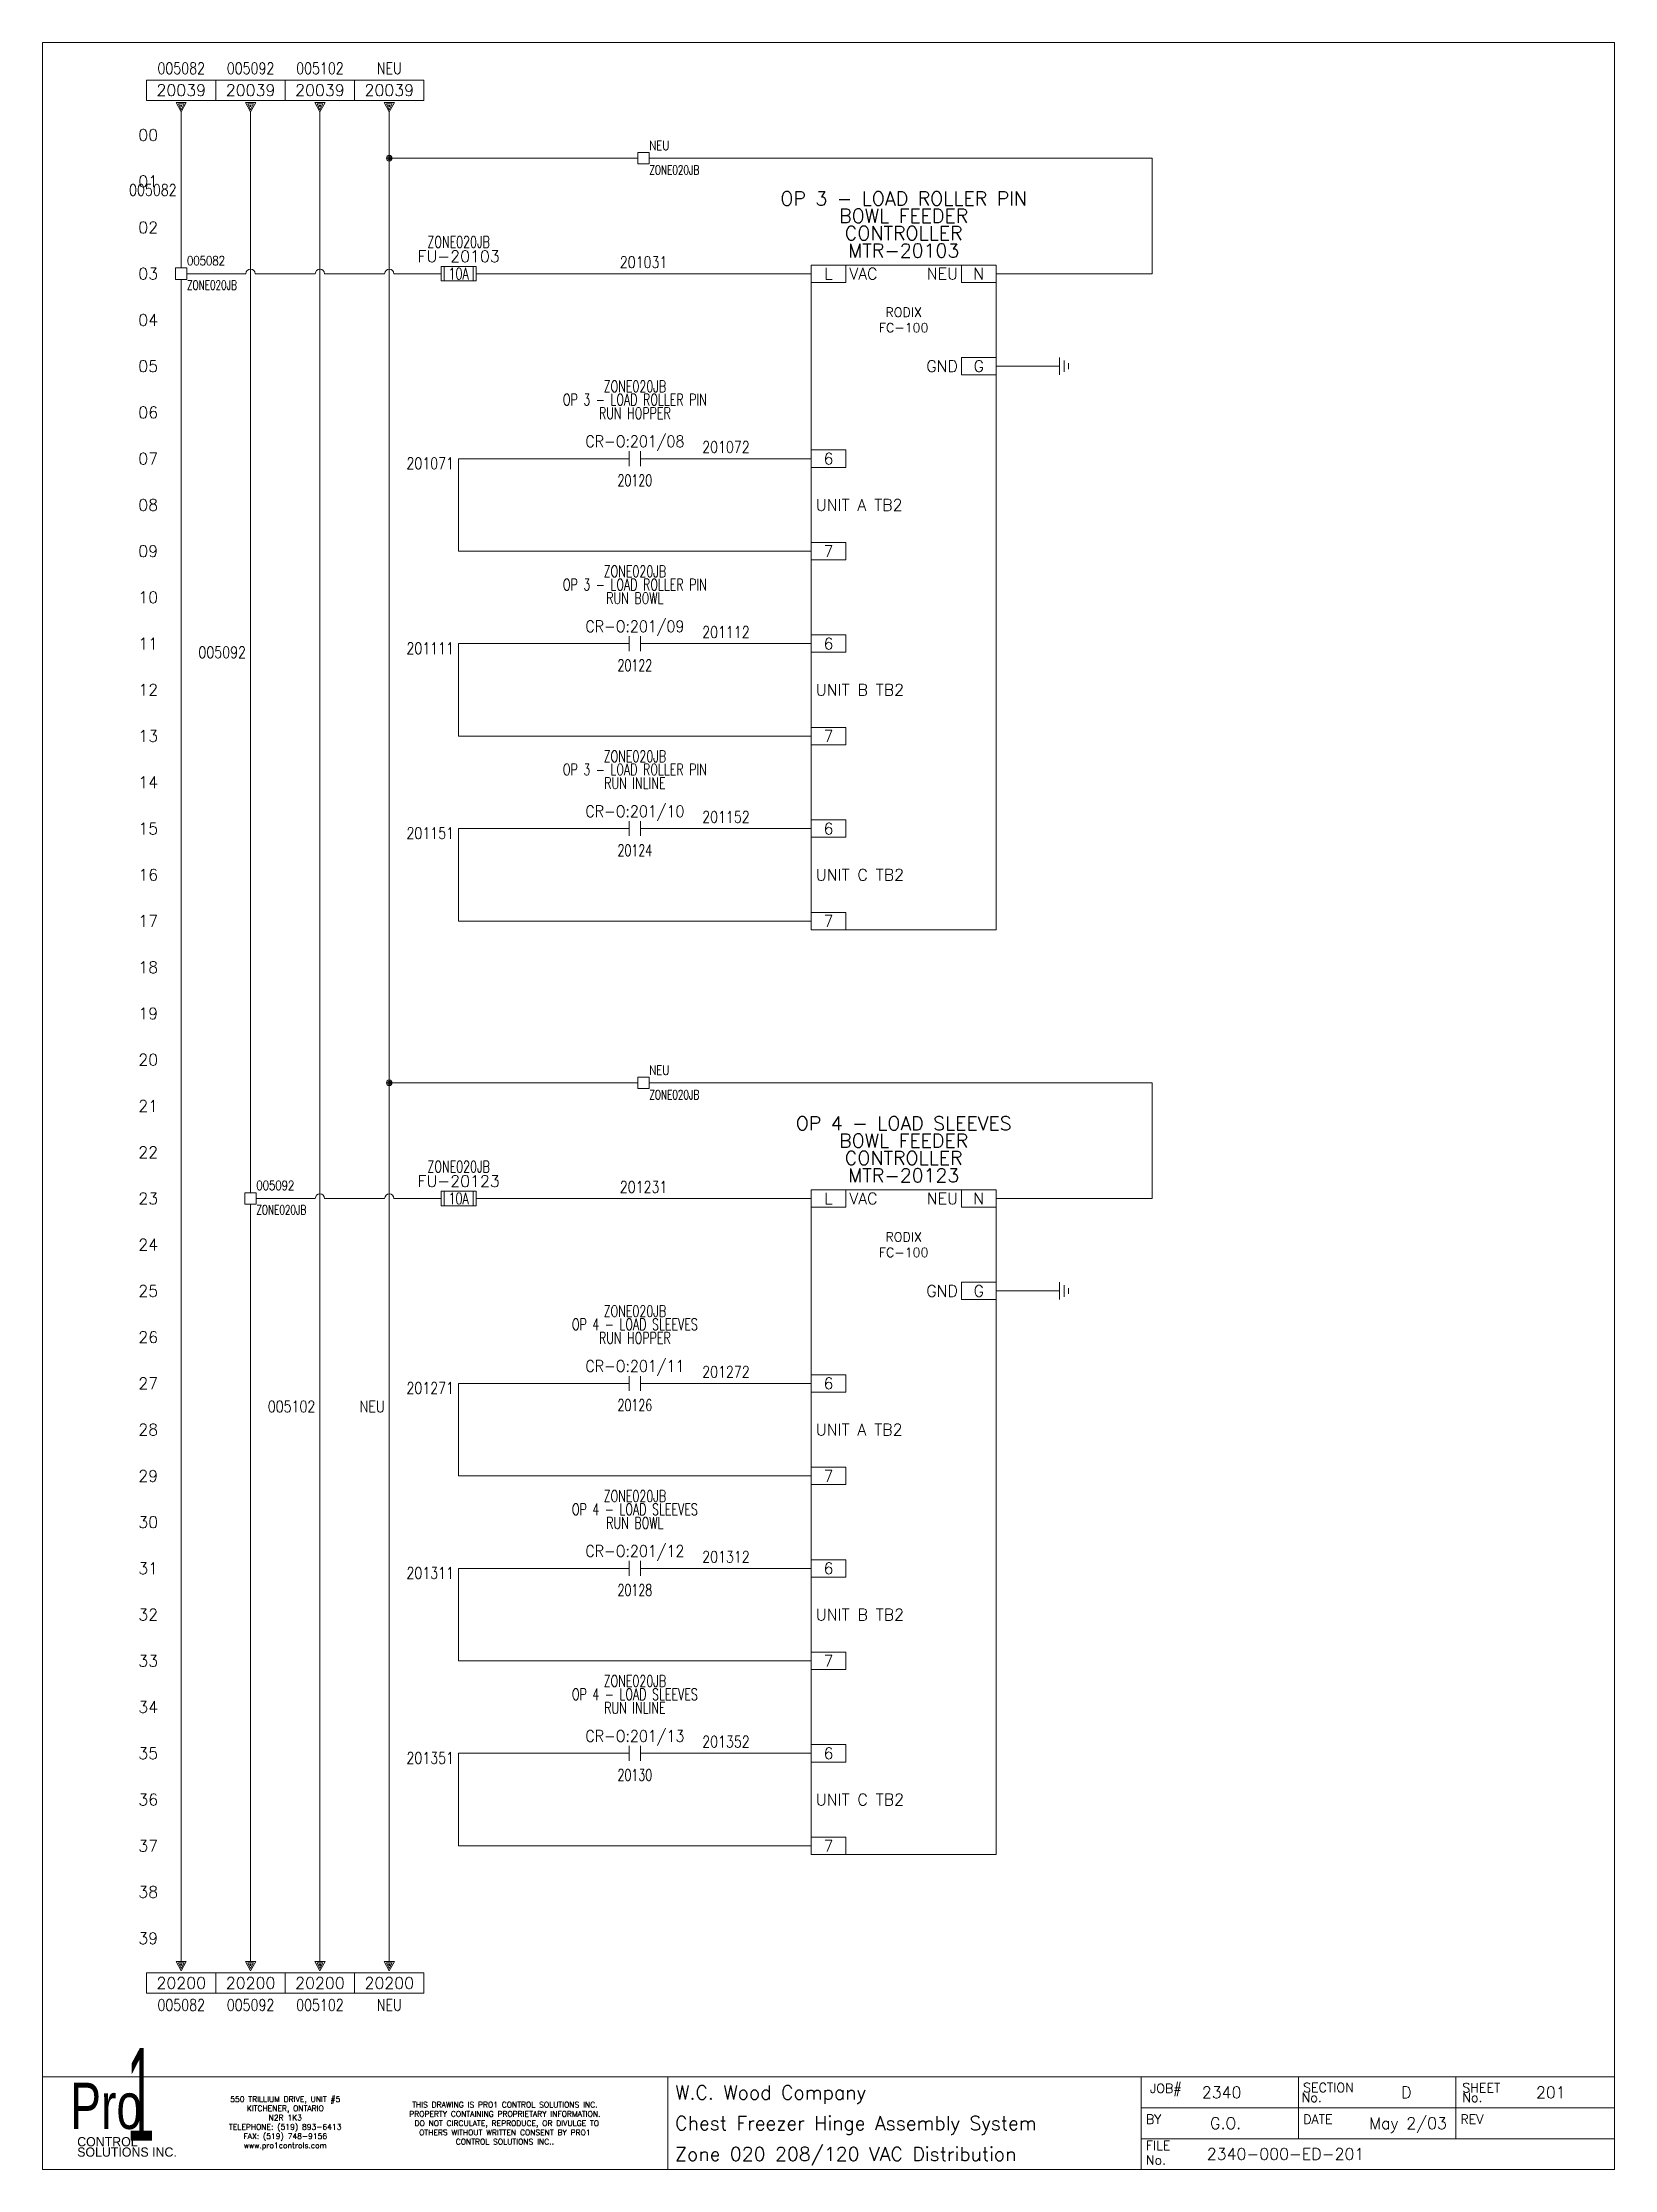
# Model space of a CAD drawing. Header units: inches. Extents: x 0 to 17, y 0 to 23.
import ezdxf
from ezdxf.enums import TextEntityAlignment as Align

# ---------------------------------------------------------------- set-up
doc = ezdxf.new("R2010")
doc.units = ezdxf.units.IN
doc.header["$MEASUREMENT"] = 0
doc.layers.get('0').update_dxf_attribs({"lineweight": 5})
for name, color, linetype, lineweight in [('_MULTI_WIRE', 9, 'Continuous', 5), ('BOARDER', 5, 'Continuous', 5), ('DESC', 1, 'Continuous', 5), ('DESCCHILD', 1, 'Continuous', 5), ('LOC', 252, 'Continuous', 5), ('MISC', 2, 'Continuous', 5), ('SYMS', 7, 'Continuous', 5), ('TAGS', 2, 'Continuous', 5), ('TERMS', 2, 'Continuous', 5), ('Title_Block_Info', 2, 'Continuous', 5), ('WIRENO', 1, 'Continuous', 5), ('WIRES', 7, 'Continuous', 5), ('XREF', 1, 'Continuous', 5), ('XREFCHILD', 1, 'Continuous', 5)]:
    doc.layers.add(name, color=color, linetype=linetype, lineweight=lineweight)
doc.layers.add('WIRENO_DEST', color=1, linetype='Continuous')
doc.styles.add('SIVAN', font='sivan.TTF', dxfattribs={"height": 1})
doc.styles.add('STACCO', font='STAC222N.TTF', dxfattribs={"height": 1})
doc.styles.get("Standard").update_dxf_attribs({"font": 'romans.shx'})
doc.styles.add('WD', font='romans.shx')

msp = doc.modelspace()

# ---------------------------------------------------------------- texts
at = {"color": 2, "style": 'WD'}
for s, p in [('01', (1.25, 21.5)), ('02', (1.25, 21)), ('03', (1.25, 20.5)), ('04', (1.25, 20)), ('05', (1.25, 19.5)), ('06', (1.25, 19)), ('07', (1.25, 18.5)), ('08', (1.25, 18)), ('09', (1.25, 17.5)), ('10', (1.25, 17)), ('11', (1.25, 16.5)), ('12', (1.25, 16)), ('13', (1.25, 15.5)), ('14', (1.25, 15)), ('15', (1.25, 14.5)), ('16', (1.25, 14)), ('17', (1.25, 13.5)), ('18', (1.25, 13)), ('19', (1.25, 12.5)), ('20', (1.25, 12)), ('21', (1.25, 11.5)), ('22', (1.25, 11)), ('23', (1.25, 10.5)), ('24', (1.25, 10)), ('25', (1.25, 9.5)), ('26', (1.25, 9)), ('27', (1.25, 8.5)), ('28', (1.25, 8)), ('29', (1.25, 7.5)), ('30', (1.25, 7)), ('31', (1.25, 6.5)), ('32', (1.25, 6)), ('33', (1.25, 5.5)), ('34', (1.25, 5)), ('35', (1.25, 4.5)), ('36', (1.25, 4)), ('37', (1.25, 3.5)), ('38', (1.25, 3)), ('39', (1.25, 2.5))]:
    msp.add_text(s, height=0.125, dxfattribs=at).set_placement(p, align=Align.MIDDLE_RIGHT)

# ---------------------------------------------------------------- blocks, each defined once
blk = doc.blocks.new('WD_MLRH')
at = {"color": 2, "style": 'WD'}
blk.add_attdef('RUNGFIRST', text='', height=0.125, dxfattribs=at).set_placement((-0.25, 0), align=Align.MIDDLE_RIGHT)
at = {"style": 'WD', "flags": 1}
for tag, p in [('RUNGHORV', (-0.25, -0.127)), ('RUNGDIST', (-0.25, -0.2)), ('RUNGCNT', (-0.25, -0.237)), ('RUNGINC', (-0.25, -0.163)), ('WIRE-START', (-0.25, -0.356)), ('WIRE-GSUF', (-0.25, -0.396)), ('PH3SPACE', (-0.25, -0.437)), ('WIREMODE', (-0.25, -0.281)), ('WIREFMT', (-0.25, -0.321))]:
    blk.add_attdef(tag, text='', height=0.025, dxfattribs=at).set_placement(p, align=Align.RIGHT)
blk = doc.blocks.new('HA2D2')
for p, q in [((0.375, 0.344), (-0.375, 0.344)), ((-0.375, 0.344), (-0.375, 0.125)), ((0.375, 0.125), (0.375, 0.344)), ((-0.375, 0.125), (0.375, 0.125)), ((0.055, 0.102), (-0.055, 0.102)), ((-0.055, 0.102), (0, 0)), ((0, 0.023), (-0.031, 0.086)), ((-0.031, 0.086), (0.031, 0.086)), ((0, 0.055), (-0.008, 0.07)), ((-0.008, 0.07), (0.008, 0.07)), ((0, 0), (0.055, 0.102)), ((0.031, 0.086), (0, 0.023)), ((0.008, 0.07), (0, 0.055))]:
    blk.add_line(p, q)
at = {"style": 'WD', "width": 0.8, "flags": 8}
for tag, p in [('DESC1', (0, 0.722)), ('WIRENO', (0, 0.534))]:
    blk.add_attdef(tag, text='', height=0.125, dxfattribs=at).set_placement(p, align=Align.TOP_CENTER)
at = {"style": 'WD'}
blk.add_attdef('XREF', text='', height=0.125, dxfattribs=at).set_placement((0, 0.172), align=Align.CENTER)
at = {"style": 'WD', "flags": 1}
for tag, p in [('X8TERM01', (0, 0)), ('SIGCODE', (0.088, 0.066))]:
    blk.add_attdef(tag, p, '', height=0.01, dxfattribs=at)
blk = doc.blocks.new('WD_WNV')
at = {"linetype": 'Continuous', "style": 'WD', "width": 0.8}
blk.add_attdef('WIRENO', text='', height=0.125, dxfattribs=at).set_placement((-0.05, 0), align=Align.MIDDLE_RIGHT)
blk = doc.blocks.new('HMISC_CAT1_RODIX_FC100')
for p, q in [((-1, 0.094), (-0.625, 0.094)), ((-1, -0.094), (-1, 0.094)), ((-0.625, 0.094), (-0.625, -0.094)), ((0.625, 0.094), (1, 0.094)), ((0.625, -0.094), (0.625, 0.094)), ((1, 0.094), (1, -0.094)), ((-0.625, -0.094), (-1, -0.094)), ((1, -0.094), (0.625, -0.094)), ((-1, -1.094), (-1, -0.906)), ((0.625, -0.906), (1, -0.906)), ((0.625, -1.094), (0.625, -0.906)), ((1, -0.906), (1, -1.094)), ((1, -1.094), (0.625, -1.094)), ((-1, -1.906), (-0.625, -1.906)), ((-1, -2.094), (-1, -1.906)), ((-0.625, -1.906), (-0.625, -2.094)), ((1, -1.906), (1, -2.094)), ((-0.625, -2.094), (-1, -2.094)), ((-1, -2.906), (-0.625, -2.906)), ((-1, -3.094), (-1, -2.906)), ((-0.625, -2.906), (-0.625, -3.094)), ((1, -2.906), (1, -3.094)), ((-0.625, -3.094), (-1, -3.094)), ((-1, -3.906), (-0.625, -3.906)), ((-1, -4.094), (-1, -3.906)), ((-0.625, -3.906), (-0.625, -4.094)), ((-0.625, -4.094), (-1, -4.094)), ((-1, -4.906), (-0.625, -4.906)), ((-1, -5.094), (-1, -4.906)), ((-0.625, -4.906), (-0.625, -5.094)), ((-0.625, -5.094), (-1, -5.094)), ((-1, -5.906), (-0.625, -5.906)), ((-1, -6.094), (-1, -5.906)), ((-0.625, -5.906), (-0.625, -6.094)), ((1, -5.906), (1, -6.094)), ((-0.625, -6.094), (-1, -6.094)), ((-1, -6.906), (-0.625, -6.906)), ((-1, -7.094), (-1, -6.906)), ((-0.625, -7.094), (-1, -7.094)), ((-0.625, -6.906), (-0.625, -7.094)), ((1, -6.906), (1, -7.094))]:
    blk.add_line(p, q)
at = {"linetype": 'Continuous'}
blk.add_lwpolyline([(-1, 0.094), (1, 0.094), (1, -7.094), (-1, -7.094)], close=True, dxfattribs=at)
at = {"linetype": 'Continuous', "insert": (0, -0.5), "char_height": 0.1, "width": 0.25, "attachment_point": 5}
blk.add_mtext('RODIX\\PFC-100', dxfattribs=at)
at = {"style": 'WD'}
for tag, p in [('LOC', (0, 0.925)), ('DESC1', (0, 0.738)), ('DESC2', (0, 0.55)), ('DESC3', (0, 0.363)), ('TAG1', (0, 0.175))]:
    blk.add_attdef(tag, text='', height=0.15, dxfattribs=at).set_placement(p, align=Align.CENTER)
at = {"linetype": 'Continuous', "style": 'WD'}
for tag, p in [('TERM01', (-0.812, 0)), ('TERM02', (0.812, 0)), ('TERM04', (0.812, -1)), ('TERM05', (-0.812, -2)), ('TERM07', (-0.812, -3)), ('TERM09', (-0.812, -4)), ('TERM11', (-0.812, -5)), ('TERM13', (-0.812, -6)), ('TERM15', (-0.812, -7))]:
    blk.add_attdef(tag, text='', height=0.125, dxfattribs=at).set_placement(p, align=Align.MIDDLE_CENTER)
at = {"style": 'WD', "flags": 1}
for tag, p, height in [('X4TERM01', (-1, 0), 0.005), ('X1TERM02', (1, 0), 0.005), ('FAMILY', (0.6, -0.363), 0.0125), ('MFG', (0.6, -0.441), 0.0125), ('ASSYCODE', (0.6, -0.597), 0.0125), ('X1TERM04', (1, -1), 0.005), ('X4TERM05', (-1, -2), 0.005), ('X4TERM07', (-1, -3), 0.005), ('X4TERM09', (-1, -4), 0.005), ('X4TERM11', (-1, -5), 0.005), ('X4TERM13', (-1, -6), 0.005), ('X4TERM15', (-1, -7), 0.005)]:
    blk.add_attdef(tag, p, '', height=height, dxfattribs=at)
at = {"linetype": 'Continuous', "style": 'WD'}
for tag, p in [('DESCTERM01', (-0.587, 0)), ('DESCTERM05', (-0.95, -2.5)), ('DESCTERM07', (-0.587, -3)), ('DESCTERM09', (-0.95, -4.5)), ('DESCTERM11', (-0.587, -5)), ('DESCTERM13', (-0.95, -6.5)), ('DESCTERM15', (-0.587, -7))]:
    blk.add_attdef(tag, text='', height=0.125, dxfattribs=at).set_placement(p, align=Align.MIDDLE_LEFT)
for tag, p in [('DESCTERM02', (0.587, 0)), ('DESCTERM04', (0.587, -1))]:
    blk.add_attdef(tag, text='', height=0.125, dxfattribs=at).set_placement(p, align=Align.MIDDLE_RIGHT)
at = {"style": 'WD', "flags": 1}
blk.add_attdef('CAT', text='', height=0.156, dxfattribs=at).set_placement((0.05, -1.587), align=Align.CENTER)
blk = doc.blocks.new('HFU1')
for p, q in [((-0.188, -0.078), (-0.188, 0.078)), ((-0.188, 0.078), (0.188, 0.078)), ((-0.156, 0.078), (-0.156, -0.078)), ((0.156, 0.078), (0.156, -0.078)), ((0.188, 0.078), (0.188, -0.078)), ((0.188, -0.078), (-0.188, -0.078))]:
    blk.add_line(p, q)
at = {"style": 'WD', "width": 0.7}
for tag, p in [('INST', (0, 0.451)), ('LOC', (0, 0.281))]:
    blk.add_attdef(tag, text='', height=0.125, dxfattribs=at).set_placement(p, align=Align.CENTER)
at = {"style": 'WD'}
blk.add_attdef('TAG1', text='', height=0.125, dxfattribs=at).set_placement((0, 0.125), align=Align.CENTER)
at = {"linetype": 'Continuous', "style": 'WD', "flags": 9}
for tag, p in [('ASSYCODE', (0.157, 0.251)), ('MFG', (0.156, 0.083)), ('CAT', (0.156, 0.102))]:
    blk.add_attdef(tag, text='', height=0.01, dxfattribs=at).set_placement(p, align=Align.CENTER)
at = {"style": 'WD', "width": 0.7}
blk.add_attdef('RATING1', text='', height=0.125, dxfattribs=at).set_placement((0, 0), align=Align.MIDDLE_CENTER)
at = {"style": 'WD'}
for tag, p, flags in [('X4TERM01', (-0.188, 0), 1), ('FAMILY', (0.129, 0.108), 9), ('X1TERM02', (0.188, 0), 1)]:
    blk.add_attdef(tag, p, '', height=0.01, dxfattribs=dict(at, flags=flags))
for tag, p in [('X2LINK', (0, 0.109)), ('X8LINK', (0, -0.109))]:
    blk.add_attdef(tag, p, '', height=0.01, dxfattribs=at)
at = {"linetype": 'Continuous', "style": 'WD', "flags": 8}
blk.add_attdef('TERM01', text='', height=0.125, dxfattribs=at).set_placement((-0.25, -0.031), align=Align.TOP_RIGHT)
blk.add_attdef('TERM02', text='', height=0.125, dxfattribs=at).set_placement((0.25, -0.031), align=Align.TOP_LEFT)
blk = doc.blocks.new('HGND2')
for p, q in [((0, 0.09375), (0, -0.09375)), ((0.046875, 0.0625), (0.046875, -0.0625)), ((0.09375, 0.03125), (0.09375, -0.03125))]:
    blk.add_line(p, q)
at = {"style": 'WD', "flags": 1}
blk.add_attdef('X4TERM01', (0, 0), '', height=0.01, dxfattribs=at)
blk = doc.blocks.new('WDDOT')
for radius in [0.03, 0.0187, 0.00929]:
    blk.add_circle((0, 0), radius)
blk = doc.blocks.new('WD_WNH')
at = {"linetype": 'Continuous', "style": 'WD', "width": 0.8}
blk.add_attdef('WIRENO', text='', height=0.125, dxfattribs=at).set_placement((0, 0.0625), align=Align.CENTER)
blk = doc.blocks.new('HA2S4')
for p, q in [((-0.055, 0), (0.055, 0)), ((0, -0.102), (-0.055, 0)), ((0.055, 0), (0, -0.102)), ((0.375, -0.125), (-0.375, -0.125)), ((-0.375, -0.125), (-0.375, -0.344)), ((-0.031, -0.016), (0, -0.078)), ((0.031, -0.016), (-0.031, -0.016)), ((-0.008, -0.031), (0, -0.047)), ((0.008, -0.031), (-0.008, -0.031)), ((0, -0.078), (0.031, -0.016)), ((0, -0.047), (0.008, -0.031)), ((0.375, -0.344), (0.375, -0.125)), ((-0.375, -0.344), (0.375, -0.344))]:
    blk.add_line(p, q)
at = {"style": 'WD', "flags": 1}
for tag, p in [('X2TERM01', (0, 0)), ('SIGCODE', (0.088, -0.059))]:
    blk.add_attdef(tag, p, '', height=0.01, dxfattribs=at)
at = {"style": 'WD'}
blk.add_attdef('XREF', text='', height=0.125, dxfattribs=at).set_placement((0, -0.297), align=Align.CENTER)
at = {"style": 'WD', "width": 0.8, "flags": 8}
for tag, p in [('WIRENO', (0, -0.409)), ('DESC1', (0, -0.597))]:
    blk.add_attdef(tag, text='', height=0.125, dxfattribs=at).set_placement(p, align=Align.TOP_CENTER)
blk = doc.blocks.new('HCR21')
at = {"linetype": 'Continuous'}
for p, q in [((-0.062, 0.08), (-0.062, -0.08)), ((0.062, 0.08), (0.062, -0.08))]:
    blk.add_line(p, q, dxfattribs=at)
at = {"style": 'WD'}
for tag, width, p in [('DESC1', 0.7, (0, 0.576)), ('LOC', 0.7, (0, 0.719)), ('DESC2', 0.7, (0, 0.429)), ('TAG2', 0.9, (0, 0.125)), ('DESC3', 0.7, (0, 0.281)), ('XREF', 0.7, (0, -0.297)), ('INST', 0.7, (0, -0.438))]:
    blk.add_attdef(tag, text='', height=0.125, dxfattribs=dict(at, width=width)).set_placement(p, align=Align.CENTER)
for tag, p, flags in [('X4TERM01', (-0.062, 0), 1), ('X1TERM02', (0.062, 0), 1), ('FAMILY', (0.097, 0.053), 9), ('CONTACT', (0.097, 0.036), 1)]:
    blk.add_attdef(tag, p, '', height=0.01, dxfattribs=dict(at, flags=flags))
for tag, p in [('X2LINK', (0, 0.125)), ('X8LINK', (0, -0.125))]:
    blk.add_attdef(tag, p, '', height=0.01, dxfattribs=at)
at = {"linetype": 'Continuous', "style": 'WD', "flags": 8}
blk.add_attdef('TERM01', text='', height=0.125, dxfattribs=at).set_placement((-0.125, -0.016), align=Align.TOP_RIGHT)
blk.add_attdef('TERM02', text='', height=0.125, dxfattribs=at).set_placement((0.125, -0.016), align=Align.TOP_LEFT)
blk = doc.blocks.new('TB_P')
at = {"color": 5}
blk.add_line((6.764, 0), (6.764, 1), dxfattribs=at)
at = {"color": 5, "linetype": 'Continuous'}
blk.add_line((15.283, 1), (15.283, 0.667), dxfattribs=at)
blk.add_lwpolyline([(0, 0), (17, 0), (17, 23), (0, 23)], close=True, dxfattribs=at)
at = {"layer": 'BOARDER', "linetype": 'Continuous'}
for p, q in [((0, 1), (17, 1)), ((0, 1), (0, 0)), ((11.882, 1), (11.882, 0.667)), ((11.882, 1), (11.882, 0)), ((11.882, 1), (11.882, 0)), ((11.882, 1), (11.882, 0)), ((13.583, 1), (13.583, 0.667)), ((11.882, 0.667), (17, 0.667)), ((13.583, 0.667), (13.583, 0.333)), ((15.283, 0.667), (15.283, 0.333)), ((11.882, 0.333), (17, 0.333))]:
    blk.add_line(p, q, dxfattribs=at)
at = {"color": 5, "char_height": 0.06, "attachment_point": 5, "style": 'WD'}
for s, insert, width in [('550 TRILLIUM DRIVE, UNIT #5\\PKITCHENER, ONTARIO\\PN2R 1K3\\PTELEPHONE: (519) 893-6413\\PFAX: (519) 748-9156\\Pwww.pro1controls.com', (2.625, 0.5), 1.804), ('THIS DRAWING IS PRO1 CONTROL SOLUTIONS INC. PROPERTY CONTAINING PROPRIETARY INFORMATION.  DO NOT CIRCULATE, REPRODUCE, OR DIVULGE TO OTHERS WITHOUT WRITTEN CONSENT BY PRO1 CONTROL SOLUTIONS INC..', (5, 0.5), 2.264)]:
    blk.add_mtext(s, dxfattribs=dict(at, insert=insert, width=width))
at = {"color": 2, "linetype": 'Continuous', "style": 'WD', "flags": 1}
for tag, p in [('REV1_NO', (1.734, 3.29)), ('REV1_BY', (7.303, 3.29)), ('REV1_DATE', (9.562, 3.29)), ('REV2_NO', (1.734, 3.04)), ('REV2_BY', (7.303, 3.04)), ('REV2_DATE', (9.562, 3.04)), ('REV3_NO', (1.734, 2.79)), ('REV3_BY', (7.303, 2.79)), ('REV3_DATE', (9.562, 2.79)), ('REV4_NO', (1.734, 2.54)), ('REV4_BY', (7.303, 2.54)), ('REV4_DATE', (9.562, 2.54)), ('REV5_NO', (1.734, 2.29)), ('REV5_BY', (7.303, 2.29)), ('REV5_DATE', (9.562, 2.29)), ('REV6_NO', (1.734, 2.04)), ('REV6_BY', (7.303, 2.04)), ('REV6_DATE', (9.562, 2.04)), ('REV7_NO', (1.734, 1.79)), ('REV7_BY', (7.303, 1.79)), ('REV7_DATE', (9.562, 1.79)), ('REV8_NO', (1.734, 1.54)), ('REV8_BY', (7.303, 1.54)), ('REV8_DATE', (9.562, 1.54)), ('REV9_NO', (1.734, 1.29)), ('REV9_BY', (7.303, 1.29)), ('REV9_DATE', (9.562, 1.29))]:
    blk.add_attdef(tag, text='', height=0.15, dxfattribs=at).set_placement(p, align=Align.MIDDLE_CENTER)
for tag, p in [('REV1_CHANGE', (2.292, 3.29)), ('REV2_CHANGE', (2.292, 3.04)), ('REV3_CHANGE', (2.292, 2.79)), ('REV4_CHANGE', (2.292, 2.54)), ('REV5_CHANGE', (2.292, 2.29)), ('REV6_CHANGE', (2.292, 2.04)), ('REV7_CHANGE', (2.292, 1.79)), ('REV8_CHANGE', (2.292, 1.54)), ('REV9_CHANGE', (2.292, 1.29))]:
    blk.add_attdef(tag, text='', height=0.15, dxfattribs=at).set_placement(p, align=Align.MIDDLE_LEFT)
at = {"layer": 'BOARDER', "lineweight": 0}
for s, height, style, width, p in [('1', 1, 'SIVAN', 0.4, (1.062, 0.812)), ('Pro', 0.5, 'STACCO', 0.75, (0.688, 0.688))]:
    blk.add_text(s, height=height, dxfattribs=dict(at, style=style, width=width)).set_placement(p, align=Align.MIDDLE_CENTER)
at = {"layer": 'BOARDER', "linetype": 'Continuous', "style": 'WD'}
for s, p in [('JOB#', (11.976, 0.827)), ('SECTION', (13.633, 0.835)), ('SHEET', (15.354, 0.834)), ('No.', (13.617, 0.729)), ('No.', (15.354, 0.729)), ('BY', (11.933, 0.493)), ('DATE', (13.634, 0.493)), ('REV', (15.334, 0.493)), ('FILE', (11.932, 0.21)), ('No.', (11.932, 0.052))]:
    blk.add_text(s, height=0.1, dxfattribs=at).set_placement(p)
at = {"layer": 'BOARDER', "lineweight": 0, "style": 'STACCO'}
for s, p in [('SOLUTIONS INC.', (0.375, 0.188)), ('CONTROL', (0.375, 0.3))]:
    blk.add_text(s, height=0.1, dxfattribs=at).set_placement(p, align=Align.MIDDLE_LEFT)
at = {"layer": 'Title_Block_Info', "ltscale": 0.1}
for tag, p in [('CUSTOMER', (6.842, 0.833)), ('JOB DESCRIPTION LINE', (6.842, 0.5)), ('DRAWING DESCRIPTION', (6.842, 0.167))]:
    blk.add_attdef(tag, text='', height=0.15, dxfattribs=at).set_placement(p, align=Align.MIDDLE_LEFT)
at = {"layer": 'Title_Block_Info', "ltscale": 0.1, "style": 'WD'}
for tag, p in [('JOB #', (12.752, 0.833)), ('SEC. NO.', (14.75, 0.833)), ('SHT. NO.', (16.312, 0.833)), ('NAME', (12.795, 0.5)), ('REV', (16.194, 0.5))]:
    blk.add_attdef(tag, text='', height=0.125, dxfattribs=at).set_placement(p, align=Align.MIDDLE_CENTER)
blk.add_attdef('DATE', text='', height=0.125, dxfattribs=at).set_placement((15.188, 0.5), align=Align.MIDDLE_RIGHT)
blk.add_attdef('FILE NUMBER', text='', height=0.125, dxfattribs=at).set_placement((12.591, 0.167), align=Align.MIDDLE_LEFT)
blk = doc.blocks.new('HT0W01')
for p, q in [((-0.062, 0.062), (0.062, 0.062)), ((-0.062, -0.062), (-0.062, 0.062)), ((0.062, 0.062), (0.062, -0.062)), ((0.062, -0.062), (-0.062, -0.062))]:
    blk.add_line(p, q)
at = {"style": 'WD', "width": 0.7}
for tag, p in [('INST', (0.062, 0.214)), ('LOC', (0.062, -0.178))]:
    blk.add_attdef(tag, p, '', height=0.1, dxfattribs=at)
at = {"style": 'WD', "flags": 1}
for tag, p, height in [('X4TERM01', (-0.062, 0), 0.01), ('X4TERMDESC01', (-0.055, -0.023), 0.025), ('X2TERMDESC01', (-0.006, 0.029), 0.025), ('X2TERM01', (0, 0.062), 0.01), ('X1TERMDESC01', (0.039, 0.007), 0.025), ('X1TERM01', (0.062, 0), 0.01), ('X8TERM01', (0, -0.062), 0.01), ('X8TERMDESC01', (0, -0.054), 0.025)]:
    blk.add_attdef(tag, p, '', height=height, dxfattribs=at)
at = {"linetype": 'Continuous', "style": 'WD'}
for tag, p, width, flags in [('WIRENO', (0.062, 0.087), 0.8, 8), ('TAGSTRIP', (0.05, -0.297), 0.9, 8), ('CAT', (0.213, -0.406), 0.8, 1)]:
    blk.add_attdef(tag, p, '', height=0.1, dxfattribs=dict(at, width=width, flags=flags))
at = {"linetype": 'Continuous', "style": 'WD', "width": 0.8, "flags": 1}
blk.add_attdef('MFG', text='', height=0.1, dxfattribs=at).set_placement((0.088, -0.406), align=Align.RIGHT)
at = {"style": 'WD', "width": 0.7, "flags": 1}
blk.add_attdef('ASSYCODE', (0.062, -0.281), '', height=0.01, dxfattribs=at)
blk = doc.blocks.new('VT0W01')
for p, q in [((-0.062, 0.062), (0.062, 0.062)), ((-0.062, -0.062), (-0.062, 0.062)), ((0.062, 0.062), (0.062, -0.062)), ((0.062, -0.062), (-0.062, -0.062))]:
    blk.add_line(p, q)
at = {"style": 'WD', "width": 0.7}
for tag, p in [('INST', (0.062, 0.208)), ('LOC', (0.062, -0.173))]:
    blk.add_attdef(tag, p, '', height=0.1, dxfattribs=at)
at = {"style": 'WD', "flags": 1}
for tag, p, height in [('X4TERM01', (-0.062, 0), 0.01), ('X4TERMDESC01', (-0.055, -0.023), 0.025), ('X2TERMDESC01', (-0.006, 0.029), 0.025), ('X2TERM01', (0, 0.062), 0.01), ('X1TERMDESC01', (0.039, -0.003), 0.025), ('X1TERM01', (0.062, 0), 0.01), ('X8TERM01', (0, -0.062), 0.01), ('X8TERMDESC01', (0, -0.054), 0.025)]:
    blk.add_attdef(tag, p, '', height=height, dxfattribs=at)
at = {"linetype": 'Continuous', "style": 'WD'}
for tag, p, width, flags in [('WIRENO', (0.062, 0.091), 0.8, 8), ('TAGSTRIP', (0.05, -0.282), 0.9, 8), ('CAT', (0.213, -0.406), 0.8, 1)]:
    blk.add_attdef(tag, p, '', height=0.1, dxfattribs=dict(at, width=width, flags=flags))
at = {"linetype": 'Continuous', "style": 'WD', "width": 0.8, "flags": 1}
blk.add_attdef('MFG', text='', height=0.1, dxfattribs=at).set_placement((0.088, -0.406), align=Align.RIGHT)
at = {"style": 'WD', "width": 0.7, "flags": 1}
blk.add_attdef('ASSYCODE', (0.062, -0.281), '', height=0.01, dxfattribs=at)

# ---------------------------------------------------------------- linework, layer by layer
at = {"layer": '_MULTI_WIRE'}
for p, q in [((10.312, 19.5), (11, 19.5)), ((10.312, 9.5), (11, 9.5))]:
    msp.add_line(p, q, dxfattribs=at)
at = {"layer": 'WIRES'}
for p, q in [((1.5, 22.25), (1.5, 20.562)), ((2.25, 22.25), (2.25, 10.562)), ((3, 22.25), (3, 2.25)), ((3.75, 22.25), (3.75, 2.25)), ((3.75, 21.75), (6.438, 21.75)), ((6.562, 21.75), (12, 21.75)), ((12, 20.5), (12, 21.75)), ((1.562, 20.5), (2.2, 20.5)), ((2.3, 20.5), (2.95, 20.5)), ((3.05, 20.5), (3.7, 20.5)), ((3.8, 20.5), (4.312, 20.5)), ((4.688, 20.5), (8.313, 20.5)), ((10.312, 20.5), (12, 20.5)), ((1.5, 20.438), (1.5, 2.25)), ((4.5, 18.5), (4.5, 17.5)), ((6.344, 18.5), (4.5, 18.5)), ((8.313, 18.5), (6.469, 18.5)), ((4.5, 17.5), (6.5, 17.5)), ((8.313, 17.5), (6.5, 17.5)), ((4.5, 16.5), (4.5, 15.5)), ((6.344, 16.5), (4.5, 16.5)), ((8.313, 16.5), (6.469, 16.5)), ((4.5, 15.5), (8.313, 15.5)), ((4.5, 14.5), (4.5, 13.5)), ((6.344, 14.5), (4.5, 14.5)), ((8.313, 14.5), (6.469, 14.5)), ((4.5, 13.5), (8.313, 13.5)), ((3.75, 11.75), (6.438, 11.75)), ((6.562, 11.75), (12, 11.75)), ((12, 10.5), (12, 11.75)), ((2.25, 10.438), (2.25, 2.25)), ((2.95, 10.5), (2.312, 10.5)), ((3.7, 10.5), (3.05, 10.5)), ((4.312, 10.5), (3.8, 10.5)), ((4.688, 10.5), (8.313, 10.5)), ((10.312, 10.5), (12, 10.5)), ((4.5, 8.5), (4.5, 7.5)), ((6.344, 8.5), (4.5, 8.5)), ((8.313, 8.5), (6.469, 8.5)), ((4.5, 7.5), (6.5, 7.5)), ((8.313, 7.5), (6.5, 7.5)), ((4.5, 6.5), (4.5, 5.5)), ((6.344, 6.5), (4.5, 6.5)), ((8.313, 6.5), (6.469, 6.5)), ((4.5, 5.5), (8.313, 5.5)), ((4.5, 4.5), (4.5, 3.5)), ((6.344, 4.5), (4.5, 4.5)), ((8.313, 4.5), (6.469, 4.5)), ((4.5, 3.5), (8.313, 3.5))]:
    msp.add_line(p, q, dxfattribs=at)
for centre in [(2.25, 20.5), (3, 20.5), (3.75, 20.5), (3, 10.5), (3.75, 10.5)]:
    msp.add_arc(centre, 0.05, 0, 180, dxfattribs=at)

# ---------------------------------------------------------------- block references
ref = msp.add_blockref('TB_P', (0, 0))
ref.add_attrib('CUSTOMER', 'W.C. Wood Company', dxfattribs={"layer": 'MISC', "ltscale": 0.1, "height": 0.15}).set_placement((6.842, 0.833), align=Align.MIDDLE_LEFT)
ref.add_attrib('JOB DESCRIPTION LINE', 'Chest Freezer Hinge Assembly System', dxfattribs={"layer": 'MISC', "ltscale": 0.1, "height": 0.15}).set_placement((6.842, 0.5), align=Align.MIDDLE_LEFT)
ref.add_attrib('DRAWING DESCRIPTION', 'Zone 020 208/120 VAC Distribution', dxfattribs={"layer": 'MISC', "ltscale": 0.1, "height": 0.15}).set_placement((6.842, 0.167), align=Align.MIDDLE_LEFT)
ref.add_attrib('JOB #', '2340', dxfattribs={"layer": 'MISC', "ltscale": 0.1, "height": 0.125, "style": 'WD'}).set_placement((12.752, 0.833), align=Align.MIDDLE_CENTER)
ref.add_attrib('SEC. NO.', 'D', dxfattribs={"layer": 'MISC', "ltscale": 0.1, "height": 0.125, "style": 'WD'}).set_placement((14.75, 0.833), align=Align.MIDDLE_CENTER)
ref.add_attrib('SHT. NO.', '201', dxfattribs={"layer": 'MISC', "ltscale": 0.1, "height": 0.125, "style": 'WD'}).set_placement((16.312, 0.833), align=Align.MIDDLE_CENTER)
ref.add_attrib('FILE NUMBER', '2340-000-ED-201', dxfattribs={"layer": 'MISC', "ltscale": 0.1, "height": 0.125, "style": 'WD'}).set_placement((12.591, 0.167), align=Align.MIDDLE_LEFT)
ref.add_attrib('NAME', 'G.O.', dxfattribs={"layer": 'MISC', "ltscale": 0.1, "height": 0.125, "style": 'WD'}).set_placement((12.795, 0.5), align=Align.MIDDLE_CENTER)
ref.add_attrib('DATE', 'May 2/03', dxfattribs={"layer": 'MISC', "ltscale": 0.1, "height": 0.125, "style": 'WD'}).set_placement((15.188, 0.5), align=Align.MIDDLE_RIGHT)
msp.add_blockref('WD_MLRH', (1.5, 22)).add_auto_attribs({'RUNGFIRST': '00'})
at = {"layer": 'SYMS'}
ref = msp.add_blockref('HA2D2', (1.5, 22.25), dxfattribs=at)
ref.add_attrib('XREF', '20039', dxfattribs={"layer": 'XREF', "height": 0.125, "style": 'WD'}).set_placement((1.5, 22.422), align=Align.CENTER)
ref.add_attrib('WIRENO', '005082', dxfattribs={"layer": 'WIRENO_DEST', "height": 0.125, "style": 'WD', "width": 0.8, "flags": 8}).set_placement((1.5, 22.784), align=Align.TOP_CENTER)
ref = msp.add_blockref('HA2D2', (2.25, 22.25), dxfattribs=at)
ref.add_attrib('XREF', '20039', dxfattribs={"layer": 'XREF', "height": 0.125, "style": 'WD'}).set_placement((2.25, 22.422), align=Align.CENTER)
ref.add_attrib('WIRENO', '005092', dxfattribs={"layer": 'WIRENO_DEST', "height": 0.125, "style": 'WD', "width": 0.8, "flags": 8}).set_placement((2.25, 22.784), align=Align.TOP_CENTER)
ref = msp.add_blockref('HA2D2', (3, 22.25), dxfattribs=at)
ref.add_attrib('XREF', '20039', dxfattribs={"layer": 'XREF', "height": 0.125, "style": 'WD'}).set_placement((3, 22.422), align=Align.CENTER)
ref.add_attrib('WIRENO', '005102', dxfattribs={"layer": 'WIRENO_DEST', "height": 0.125, "style": 'WD', "width": 0.8, "flags": 8}).set_placement((3, 22.784), align=Align.TOP_CENTER)
ref = msp.add_blockref('HA2D2', (3.75, 22.25), dxfattribs=at)
ref.add_attrib('XREF', '20039', dxfattribs={"layer": 'XREF', "height": 0.125, "style": 'WD'}).set_placement((3.75, 22.422), align=Align.CENTER)
ref.add_attrib('WIRENO', 'NEU', dxfattribs={"layer": 'WIRENO_DEST', "height": 0.125, "style": 'WD', "width": 0.8, "flags": 8}).set_placement((3.75, 22.784), align=Align.TOP_CENTER)
ref = msp.add_blockref('HT0W01', (6.5, 21.75), dxfattribs=at)
ref.add_attrib('WIRENO', 'NEU', (6.562, 21.837), dxfattribs={"layer": 'WIRENO', "linetype": 'Continuous', "height": 0.1, "style": 'WD', "width": 0.8, "flags": 8})
ref.add_attrib('LOC', 'ZONE020JB', (6.562, 21.572), dxfattribs={"layer": 'LOC', "height": 0.1, "style": 'WD', "width": 0.7})
for name, p in [('WDDOT', (3.75, 21.75)), ('HGND2', (11, 19.5)), ('WDDOT', (3.75, 11.75)), ('HGND2', (11, 9.5))]:
    msp.add_blockref(name, p, dxfattribs=at)
ref = msp.add_blockref('HMISC_CAT1_RODIX_FC100', (9.313, 20.5), dxfattribs=at)
ref.add_attrib('DESCTERM02', 'NEU', dxfattribs={"layer": 'DESC', "linetype": 'Continuous', "height": 0.125, "style": 'WD'}).set_placement((9.9, 20.5), align=Align.MIDDLE_RIGHT)
ref.add_attrib('TERM01', 'L', dxfattribs={"layer": 'TERMS', "linetype": 'Continuous', "height": 0.125, "style": 'WD'}).set_placement((8.5, 20.5), align=Align.MIDDLE_CENTER)
ref.add_attrib('DESC3', 'CONTROLLER', dxfattribs={"layer": 'DESC', "height": 0.15, "style": 'WD'}).set_placement((9.313, 20.863), align=Align.CENTER)
ref.add_attrib('DESC2', 'BOWL FEEDER', dxfattribs={"layer": 'DESC', "height": 0.15, "style": 'WD'}).set_placement((9.313, 21.05), align=Align.CENTER)
ref.add_attrib('DESC1', 'OP 3 - LOAD ROLLER PIN', dxfattribs={"layer": 'DESC', "height": 0.15, "style": 'WD'}).set_placement((9.313, 21.238), align=Align.CENTER)
ref.add_attrib('TAG1', 'MTR-20103', dxfattribs={"layer": 'TAGS', "height": 0.15, "style": 'WD'}).set_placement((9.313, 20.675), align=Align.CENTER)
ref.add_attrib('DESCTERM01', 'VAC', dxfattribs={"layer": 'DESC', "linetype": 'Continuous', "height": 0.125, "style": 'WD'}).set_placement((8.725, 20.5), align=Align.MIDDLE_LEFT)
ref.add_attrib('TERM02', 'N', dxfattribs={"layer": 'TERMS', "linetype": 'Continuous', "height": 0.125, "style": 'WD'}).set_placement((10.125, 20.5), align=Align.MIDDLE_CENTER)
ref.add_attrib('TERM04', 'G', dxfattribs={"layer": 'TERMS', "linetype": 'Continuous', "height": 0.125, "style": 'WD'}).set_placement((10.125, 19.5), align=Align.MIDDLE_CENTER)
ref.add_attrib('DESCTERM04', 'GND', dxfattribs={"layer": 'DESC', "linetype": 'Continuous', "height": 0.125, "style": 'WD'}).set_placement((9.9, 19.5), align=Align.MIDDLE_RIGHT)
ref.add_attrib('TERM07', '7', dxfattribs={"layer": 'TERMS', "linetype": 'Continuous', "height": 0.125, "style": 'WD'}).set_placement((8.5, 17.5), align=Align.MIDDLE_CENTER)
ref.add_attrib('DESCTERM05', 'UNIT A TB2', dxfattribs={"layer": 'DESC', "linetype": 'Continuous', "height": 0.125, "style": 'WD'}).set_placement((8.363, 18), align=Align.MIDDLE_LEFT)
ref.add_attrib('TERM05', '6', dxfattribs={"layer": 'TERMS', "linetype": 'Continuous', "height": 0.125, "style": 'WD'}).set_placement((8.5, 18.5), align=Align.MIDDLE_CENTER)
ref.add_attrib('DESCTERM09', 'UNIT B TB2', dxfattribs={"layer": 'DESC', "linetype": 'Continuous', "height": 0.125, "style": 'WD'}).set_placement((8.363, 16), align=Align.MIDDLE_LEFT)
ref.add_attrib('TERM11', '7', dxfattribs={"layer": 'TERMS', "linetype": 'Continuous', "height": 0.125, "style": 'WD'}).set_placement((8.5, 15.5), align=Align.MIDDLE_CENTER)
ref.add_attrib('TERM09', '6', dxfattribs={"layer": 'TERMS', "linetype": 'Continuous', "height": 0.125, "style": 'WD'}).set_placement((8.5, 16.5), align=Align.MIDDLE_CENTER)
ref.add_attrib('DESCTERM13', 'UNIT C TB2', dxfattribs={"layer": 'DESC', "linetype": 'Continuous', "height": 0.125, "style": 'WD'}).set_placement((8.363, 14), align=Align.MIDDLE_LEFT)
ref.add_attrib('TERM15', '7', dxfattribs={"layer": 'TERMS', "linetype": 'Continuous', "height": 0.125, "style": 'WD'}).set_placement((8.5, 13.5), align=Align.MIDDLE_CENTER)
ref.add_attrib('TERM13', '6', dxfattribs={"layer": 'TERMS', "linetype": 'Continuous', "height": 0.125, "style": 'WD'}).set_placement((8.5, 14.5), align=Align.MIDDLE_CENTER)
ref = msp.add_blockref('HFU1', (4.5, 20.5), dxfattribs=at)
ref.add_attrib('TAG1', 'FU-20103', dxfattribs={"layer": 'TAGS', "height": 0.125, "style": 'WD'}).set_placement((4.5, 20.625), align=Align.CENTER)
ref.add_attrib('LOC', 'ZONE020JB', dxfattribs={"layer": 'LOC', "height": 0.125, "style": 'WD', "width": 0.7}).set_placement((4.5, 20.781), align=Align.CENTER)
ref.add_attrib('RATING1', '10A', dxfattribs={"layer": 'MISC', "height": 0.125, "style": 'WD', "width": 0.7}).set_placement((4.5, 20.5), align=Align.MIDDLE_CENTER)
ref = msp.add_blockref('VT0W01', (1.5, 20.5), dxfattribs=at)
ref.add_attrib('WIRENO', '005082', (1.562, 20.591), dxfattribs={"layer": 'WIRENO', "linetype": 'Continuous', "height": 0.1, "style": 'WD', "width": 0.8, "flags": 8})
ref.add_attrib('LOC', 'ZONE020JB', (1.562, 20.327), dxfattribs={"layer": 'LOC', "height": 0.1, "style": 'WD', "width": 0.7})
ref = msp.add_blockref('HCR21', (6.406, 18.5), dxfattribs=at)
ref.add_attrib('TAG2', 'CR-O:201/08', dxfattribs={"layer": 'TAGS', "height": 0.125, "style": 'WD', "width": 0.9}).set_placement((6.406, 18.625), align=Align.CENTER)
ref.add_attrib('DESC1', 'OP 3 - LOAD ROLLER PIN', dxfattribs={"layer": 'DESCCHILD', "height": 0.125, "style": 'WD', "width": 0.7}).set_placement((6.406, 19.076), align=Align.CENTER)
ref.add_attrib('DESC2', 'RUN HOPPER', dxfattribs={"layer": 'DESCCHILD', "height": 0.125, "style": 'WD', "width": 0.7}).set_placement((6.406, 18.929), align=Align.CENTER)
ref.add_attrib('XREF', '20120', dxfattribs={"layer": 'XREFCHILD', "height": 0.125, "style": 'WD', "width": 0.7}).set_placement((6.406, 18.203), align=Align.CENTER)
ref.add_attrib('LOC', 'ZONE020JB', dxfattribs={"layer": 'LOC', "height": 0.125, "style": 'WD', "width": 0.7}).set_placement((6.406, 19.219), align=Align.CENTER)
ref = msp.add_blockref('HCR21', (6.406, 16.5), dxfattribs=at)
ref.add_attrib('TAG2', 'CR-O:201/09', dxfattribs={"layer": 'TAGS', "height": 0.125, "style": 'WD', "width": 0.9}).set_placement((6.406, 16.625), align=Align.CENTER)
ref.add_attrib('DESC1', 'OP 3 - LOAD ROLLER PIN', dxfattribs={"layer": 'DESCCHILD', "height": 0.125, "style": 'WD', "width": 0.7}).set_placement((6.406, 17.076), align=Align.CENTER)
ref.add_attrib('DESC2', 'RUN BOWL', dxfattribs={"layer": 'DESCCHILD', "height": 0.125, "style": 'WD', "width": 0.7}).set_placement((6.406, 16.929), align=Align.CENTER)
ref.add_attrib('XREF', '20122', dxfattribs={"layer": 'XREFCHILD', "height": 0.125, "style": 'WD', "width": 0.7}).set_placement((6.406, 16.203), align=Align.CENTER)
ref.add_attrib('LOC', 'ZONE020JB', dxfattribs={"layer": 'LOC', "height": 0.125, "style": 'WD', "width": 0.7}).set_placement((6.406, 17.219), align=Align.CENTER)
ref = msp.add_blockref('HCR21', (6.406, 14.5), dxfattribs=at)
ref.add_attrib('TAG2', 'CR-O:201/10', dxfattribs={"layer": 'TAGS', "height": 0.125, "style": 'WD', "width": 0.9}).set_placement((6.406, 14.625), align=Align.CENTER)
ref.add_attrib('DESC1', 'OP 3 - LOAD ROLLER PIN', dxfattribs={"layer": 'DESCCHILD', "height": 0.125, "style": 'WD', "width": 0.7}).set_placement((6.406, 15.076), align=Align.CENTER)
ref.add_attrib('DESC2', 'RUN INLINE', dxfattribs={"layer": 'DESCCHILD', "height": 0.125, "style": 'WD', "width": 0.7}).set_placement((6.406, 14.929), align=Align.CENTER)
ref.add_attrib('XREF', '20124', dxfattribs={"layer": 'XREFCHILD', "height": 0.125, "style": 'WD', "width": 0.7}).set_placement((6.406, 14.203), align=Align.CENTER)
ref.add_attrib('LOC', 'ZONE020JB', dxfattribs={"layer": 'LOC', "height": 0.125, "style": 'WD', "width": 0.7}).set_placement((6.406, 15.219), align=Align.CENTER)
ref = msp.add_blockref('HT0W01', (6.5, 11.75), dxfattribs=at)
ref.add_attrib('WIRENO', 'NEU', (6.562, 11.837), dxfattribs={"layer": 'WIRENO', "linetype": 'Continuous', "height": 0.1, "style": 'WD', "width": 0.8, "flags": 8})
ref.add_attrib('LOC', 'ZONE020JB', (6.562, 11.572), dxfattribs={"layer": 'LOC', "height": 0.1, "style": 'WD', "width": 0.7})
ref = msp.add_blockref('HMISC_CAT1_RODIX_FC100', (9.313, 10.5), dxfattribs=at)
ref.add_attrib('DESCTERM02', 'NEU', dxfattribs={"layer": 'DESC', "linetype": 'Continuous', "height": 0.125, "style": 'WD'}).set_placement((9.9, 10.5), align=Align.MIDDLE_RIGHT)
ref.add_attrib('TERM01', 'L', dxfattribs={"layer": 'TERMS', "linetype": 'Continuous', "height": 0.125, "style": 'WD'}).set_placement((8.5, 10.5), align=Align.MIDDLE_CENTER)
ref.add_attrib('DESC3', 'CONTROLLER', dxfattribs={"layer": 'DESC', "height": 0.15, "style": 'WD'}).set_placement((9.313, 10.863), align=Align.CENTER)
ref.add_attrib('DESC2', 'BOWL FEEDER', dxfattribs={"layer": 'DESC', "height": 0.15, "style": 'WD'}).set_placement((9.313, 11.05), align=Align.CENTER)
ref.add_attrib('DESC1', 'OP 4 - LOAD SLEEVES', dxfattribs={"layer": 'DESC', "height": 0.15, "style": 'WD'}).set_placement((9.313, 11.238), align=Align.CENTER)
ref.add_attrib('TAG1', 'MTR-20123', dxfattribs={"layer": 'TAGS', "height": 0.15, "style": 'WD'}).set_placement((9.313, 10.675), align=Align.CENTER)
ref.add_attrib('DESCTERM01', 'VAC', dxfattribs={"layer": 'DESC', "linetype": 'Continuous', "height": 0.125, "style": 'WD'}).set_placement((8.725, 10.5), align=Align.MIDDLE_LEFT)
ref.add_attrib('TERM02', 'N', dxfattribs={"layer": 'TERMS', "linetype": 'Continuous', "height": 0.125, "style": 'WD'}).set_placement((10.125, 10.5), align=Align.MIDDLE_CENTER)
ref.add_attrib('TERM04', 'G', dxfattribs={"layer": 'TERMS', "linetype": 'Continuous', "height": 0.125, "style": 'WD'}).set_placement((10.125, 9.5), align=Align.MIDDLE_CENTER)
ref.add_attrib('DESCTERM04', 'GND', dxfattribs={"layer": 'DESC', "linetype": 'Continuous', "height": 0.125, "style": 'WD'}).set_placement((9.9, 9.5), align=Align.MIDDLE_RIGHT)
ref.add_attrib('TERM07', '7', dxfattribs={"layer": 'TERMS', "linetype": 'Continuous', "height": 0.125, "style": 'WD'}).set_placement((8.5, 7.5), align=Align.MIDDLE_CENTER)
ref.add_attrib('DESCTERM05', 'UNIT A TB2', dxfattribs={"layer": 'DESC', "linetype": 'Continuous', "height": 0.125, "style": 'WD'}).set_placement((8.363, 8), align=Align.MIDDLE_LEFT)
ref.add_attrib('TERM05', '6', dxfattribs={"layer": 'TERMS', "linetype": 'Continuous', "height": 0.125, "style": 'WD'}).set_placement((8.5, 8.5), align=Align.MIDDLE_CENTER)
ref.add_attrib('DESCTERM09', 'UNIT B TB2', dxfattribs={"layer": 'DESC', "linetype": 'Continuous', "height": 0.125, "style": 'WD'}).set_placement((8.363, 6), align=Align.MIDDLE_LEFT)
ref.add_attrib('TERM11', '7', dxfattribs={"layer": 'TERMS', "linetype": 'Continuous', "height": 0.125, "style": 'WD'}).set_placement((8.5, 5.5), align=Align.MIDDLE_CENTER)
ref.add_attrib('TERM09', '6', dxfattribs={"layer": 'TERMS', "linetype": 'Continuous', "height": 0.125, "style": 'WD'}).set_placement((8.5, 6.5), align=Align.MIDDLE_CENTER)
ref.add_attrib('DESCTERM13', 'UNIT C TB2', dxfattribs={"layer": 'DESC', "linetype": 'Continuous', "height": 0.125, "style": 'WD'}).set_placement((8.363, 4), align=Align.MIDDLE_LEFT)
ref.add_attrib('TERM15', '7', dxfattribs={"layer": 'TERMS', "linetype": 'Continuous', "height": 0.125, "style": 'WD'}).set_placement((8.5, 3.5), align=Align.MIDDLE_CENTER)
ref.add_attrib('TERM13', '6', dxfattribs={"layer": 'TERMS', "linetype": 'Continuous', "height": 0.125, "style": 'WD'}).set_placement((8.5, 4.5), align=Align.MIDDLE_CENTER)
ref = msp.add_blockref('HFU1', (4.5, 10.5), dxfattribs=at)
ref.add_attrib('TAG1', 'FU-20123', dxfattribs={"layer": 'TAGS', "height": 0.125, "style": 'WD'}).set_placement((4.5, 10.625), align=Align.CENTER)
ref.add_attrib('LOC', 'ZONE020JB', dxfattribs={"layer": 'LOC', "height": 0.125, "style": 'WD', "width": 0.7}).set_placement((4.5, 10.781), align=Align.CENTER)
ref.add_attrib('RATING1', '10A', dxfattribs={"layer": 'MISC', "height": 0.125, "style": 'WD', "width": 0.7}).set_placement((4.5, 10.5), align=Align.MIDDLE_CENTER)
ref = msp.add_blockref('VT0W01', (2.25, 10.5), dxfattribs=at)
ref.add_attrib('WIRENO', '005092', (2.312, 10.591), dxfattribs={"layer": 'WIRENO', "linetype": 'Continuous', "height": 0.1, "style": 'WD', "width": 0.8, "flags": 8})
ref.add_attrib('LOC', 'ZONE020JB', (2.312, 10.327), dxfattribs={"layer": 'LOC', "height": 0.1, "style": 'WD', "width": 0.7})
ref = msp.add_blockref('HCR21', (6.406, 8.5), dxfattribs=at)
ref.add_attrib('TAG2', 'CR-O:201/11', dxfattribs={"layer": 'TAGS', "height": 0.125, "style": 'WD', "width": 0.9}).set_placement((6.406, 8.625), align=Align.CENTER)
ref.add_attrib('DESC1', 'OP 4 - LOAD SLEEVES', dxfattribs={"layer": 'DESCCHILD', "height": 0.125, "style": 'WD', "width": 0.7}).set_placement((6.406, 9.076), align=Align.CENTER)
ref.add_attrib('DESC2', 'RUN HOPPER', dxfattribs={"layer": 'DESCCHILD', "height": 0.125, "style": 'WD', "width": 0.7}).set_placement((6.406, 8.929), align=Align.CENTER)
ref.add_attrib('XREF', '20126', dxfattribs={"layer": 'XREFCHILD', "height": 0.125, "style": 'WD', "width": 0.7}).set_placement((6.406, 8.203), align=Align.CENTER)
ref.add_attrib('LOC', 'ZONE020JB', dxfattribs={"layer": 'LOC', "height": 0.125, "style": 'WD', "width": 0.7}).set_placement((6.406, 9.219), align=Align.CENTER)
ref = msp.add_blockref('HCR21', (6.406, 6.5), dxfattribs=at)
ref.add_attrib('TAG2', 'CR-O:201/12', dxfattribs={"layer": 'TAGS', "height": 0.125, "style": 'WD', "width": 0.9}).set_placement((6.406, 6.625), align=Align.CENTER)
ref.add_attrib('DESC1', 'OP 4 - LOAD SLEEVES', dxfattribs={"layer": 'DESCCHILD', "height": 0.125, "style": 'WD', "width": 0.7}).set_placement((6.406, 7.076), align=Align.CENTER)
ref.add_attrib('DESC2', 'RUN BOWL', dxfattribs={"layer": 'DESCCHILD', "height": 0.125, "style": 'WD', "width": 0.7}).set_placement((6.406, 6.929), align=Align.CENTER)
ref.add_attrib('XREF', '20128', dxfattribs={"layer": 'XREFCHILD', "height": 0.125, "style": 'WD', "width": 0.7}).set_placement((6.406, 6.203), align=Align.CENTER)
ref.add_attrib('LOC', 'ZONE020JB', dxfattribs={"layer": 'LOC', "height": 0.125, "style": 'WD', "width": 0.7}).set_placement((6.406, 7.219), align=Align.CENTER)
ref = msp.add_blockref('HCR21', (6.406, 4.5), dxfattribs=at)
ref.add_attrib('TAG2', 'CR-O:201/13', dxfattribs={"layer": 'TAGS', "height": 0.125, "style": 'WD', "width": 0.9}).set_placement((6.406, 4.625), align=Align.CENTER)
ref.add_attrib('DESC1', 'OP 4 - LOAD SLEEVES', dxfattribs={"layer": 'DESCCHILD', "height": 0.125, "style": 'WD', "width": 0.7}).set_placement((6.406, 5.076), align=Align.CENTER)
ref.add_attrib('DESC2', 'RUN INLINE', dxfattribs={"layer": 'DESCCHILD', "height": 0.125, "style": 'WD', "width": 0.7}).set_placement((6.406, 4.929), align=Align.CENTER)
ref.add_attrib('XREF', '20130', dxfattribs={"layer": 'XREFCHILD', "height": 0.125, "style": 'WD', "width": 0.7}).set_placement((6.406, 4.203), align=Align.CENTER)
ref.add_attrib('LOC', 'ZONE020JB', dxfattribs={"layer": 'LOC', "height": 0.125, "style": 'WD', "width": 0.7}).set_placement((6.406, 5.219), align=Align.CENTER)
ref = msp.add_blockref('HA2S4', (1.5, 2.25), dxfattribs=at)
ref.add_attrib('XREF', '20200', dxfattribs={"layer": 'XREF', "height": 0.125, "style": 'WD'}).set_placement((1.5, 1.953), align=Align.CENTER)
ref.add_attrib('WIRENO', '005082', dxfattribs={"layer": 'WIRENO', "height": 0.125, "style": 'WD', "width": 0.8, "flags": 8}).set_placement((1.5, 1.841), align=Align.TOP_CENTER)
ref = msp.add_blockref('HA2S4', (2.25, 2.25), dxfattribs=at)
ref.add_attrib('XREF', '20200', dxfattribs={"layer": 'XREF', "height": 0.125, "style": 'WD'}).set_placement((2.25, 1.953), align=Align.CENTER)
ref.add_attrib('WIRENO', '005092', dxfattribs={"layer": 'WIRENO', "height": 0.125, "style": 'WD', "width": 0.8, "flags": 8}).set_placement((2.25, 1.841), align=Align.TOP_CENTER)
ref = msp.add_blockref('HA2S4', (3, 2.25), dxfattribs=at)
ref.add_attrib('XREF', '20200', dxfattribs={"layer": 'XREF', "height": 0.125, "style": 'WD'}).set_placement((3, 1.953), align=Align.CENTER)
ref.add_attrib('WIRENO', '005102', dxfattribs={"layer": 'WIRENO', "height": 0.125, "style": 'WD', "width": 0.8, "flags": 8}).set_placement((3, 1.841), align=Align.TOP_CENTER)
ref = msp.add_blockref('HA2S4', (3.75, 2.25), dxfattribs=at)
ref.add_attrib('XREF', '20200', dxfattribs={"layer": 'XREF', "height": 0.125, "style": 'WD'}).set_placement((3.75, 1.953), align=Align.CENTER)
ref.add_attrib('WIRENO', 'NEU', dxfattribs={"layer": 'WIRENO', "height": 0.125, "style": 'WD', "width": 0.8, "flags": 8}).set_placement((3.75, 1.841), align=Align.TOP_CENTER)
at = {"layer": 'WIRENO'}
ref = msp.add_blockref('WD_WNV', (1.5, 21.406), dxfattribs=at)
ref.add_attrib('WIRENO', '005082', dxfattribs={"linetype": 'Continuous', "height": 0.125, "style": 'WD', "width": 0.8}).set_placement((1.45, 21.406), align=Align.MIDDLE_RIGHT)
ref = msp.add_blockref('WD_WNH', (6.5, 20.5), dxfattribs=at)
ref.add_attrib('WIRENO', '201031', dxfattribs={"linetype": 'Continuous', "height": 0.125, "style": 'WD', "width": 0.8}).set_placement((6.5, 20.562), align=Align.CENTER)
ref = msp.add_blockref('WD_WNH', (7.391, 18.5), dxfattribs=at)
ref.add_attrib('WIRENO', '201072', dxfattribs={"linetype": 'Continuous', "height": 0.125, "style": 'WD', "width": 0.8}).set_placement((7.391, 18.563), align=Align.CENTER)
ref = msp.add_blockref('WD_WNV', (4.5, 18.45), dxfattribs=at)
ref.add_attrib('WIRENO', '201071', dxfattribs={"linetype": 'Continuous', "height": 0.125, "style": 'WD', "width": 0.8}).set_placement((4.45, 18.45), align=Align.MIDDLE_RIGHT)
ref = msp.add_blockref('WD_WNH', (7.391, 16.5), dxfattribs=at)
ref.add_attrib('WIRENO', '201112', dxfattribs={"linetype": 'Continuous', "height": 0.125, "style": 'WD', "width": 0.8}).set_placement((7.391, 16.562), align=Align.CENTER)
ref = msp.add_blockref('WD_WNV', (2.25, 16.406), dxfattribs=at)
ref.add_attrib('WIRENO', '005092', dxfattribs={"linetype": 'Continuous', "height": 0.125, "style": 'WD', "width": 0.8}).set_placement((2.2, 16.406), align=Align.MIDDLE_RIGHT)
ref = msp.add_blockref('WD_WNV', (4.5, 16.45), dxfattribs=at)
ref.add_attrib('WIRENO', '201111', dxfattribs={"linetype": 'Continuous', "height": 0.125, "style": 'WD', "width": 0.8}).set_placement((4.45, 16.45), align=Align.MIDDLE_RIGHT)
ref = msp.add_blockref('WD_WNV', (4.5, 14.45), dxfattribs=at)
ref.add_attrib('WIRENO', '201151', dxfattribs={"linetype": 'Continuous', "height": 0.125, "style": 'WD', "width": 0.8}).set_placement((4.45, 14.45), align=Align.MIDDLE_RIGHT)
ref = msp.add_blockref('WD_WNH', (7.391, 14.5), dxfattribs=at)
ref.add_attrib('WIRENO', '201152', dxfattribs={"linetype": 'Continuous', "height": 0.125, "style": 'WD', "width": 0.8}).set_placement((7.391, 14.563), align=Align.CENTER)
ref = msp.add_blockref('WD_WNH', (6.5, 10.5), dxfattribs=at)
ref.add_attrib('WIRENO', '201231', dxfattribs={"linetype": 'Continuous', "height": 0.125, "style": 'WD', "width": 0.8}).set_placement((6.5, 10.562), align=Align.CENTER)
ref = msp.add_blockref('WD_WNV', (4.5, 8.45), dxfattribs=at)
ref.add_attrib('WIRENO', '201271', dxfattribs={"linetype": 'Continuous', "height": 0.125, "style": 'WD', "width": 0.8}).set_placement((4.45, 8.45), align=Align.MIDDLE_RIGHT)
ref = msp.add_blockref('WD_WNH', (7.391, 8.5), dxfattribs=at)
ref.add_attrib('WIRENO', '201272', dxfattribs={"linetype": 'Continuous', "height": 0.125, "style": 'WD', "width": 0.8}).set_placement((7.391, 8.563), align=Align.CENTER)
ref = msp.add_blockref('WD_WNV', (3, 8.25), dxfattribs=at)
ref.add_attrib('WIRENO', '005102', dxfattribs={"linetype": 'Continuous', "height": 0.125, "style": 'WD', "width": 0.8}).set_placement((2.95, 8.25), align=Align.MIDDLE_RIGHT)
ref = msp.add_blockref('WD_WNV', (3.75, 8.25), dxfattribs=at)
ref.add_attrib('WIRENO', 'NEU', dxfattribs={"linetype": 'Continuous', "height": 0.125, "style": 'WD', "width": 0.8}).set_placement((3.7, 8.25), align=Align.MIDDLE_RIGHT)
ref = msp.add_blockref('WD_WNH', (7.391, 6.5), dxfattribs=at)
ref.add_attrib('WIRENO', '201312', dxfattribs={"linetype": 'Continuous', "height": 0.125, "style": 'WD', "width": 0.8}).set_placement((7.391, 6.562), align=Align.CENTER)
ref = msp.add_blockref('WD_WNV', (4.5, 6.45), dxfattribs=at)
ref.add_attrib('WIRENO', '201311', dxfattribs={"linetype": 'Continuous', "height": 0.125, "style": 'WD', "width": 0.8}).set_placement((4.45, 6.45), align=Align.MIDDLE_RIGHT)
ref = msp.add_blockref('WD_WNH', (7.391, 4.5), dxfattribs=at)
ref.add_attrib('WIRENO', '201352', dxfattribs={"linetype": 'Continuous', "height": 0.125, "style": 'WD', "width": 0.8}).set_placement((7.391, 4.563), align=Align.CENTER)
ref = msp.add_blockref('WD_WNV', (4.5, 4.45), dxfattribs=at)
ref.add_attrib('WIRENO', '201351', dxfattribs={"linetype": 'Continuous', "height": 0.125, "style": 'WD', "width": 0.8}).set_placement((4.45, 4.45), align=Align.MIDDLE_RIGHT)

msp.set_redraw_order([(e.dxf.handle, doc.entitydb.next_handle()) for e in msp.query("TEXT MTEXT ATTDEF DIMENSION ARC_DIMENSION")])  # texts and dimensions are drawn at this point

doc.saveas('drawing.dxf')
